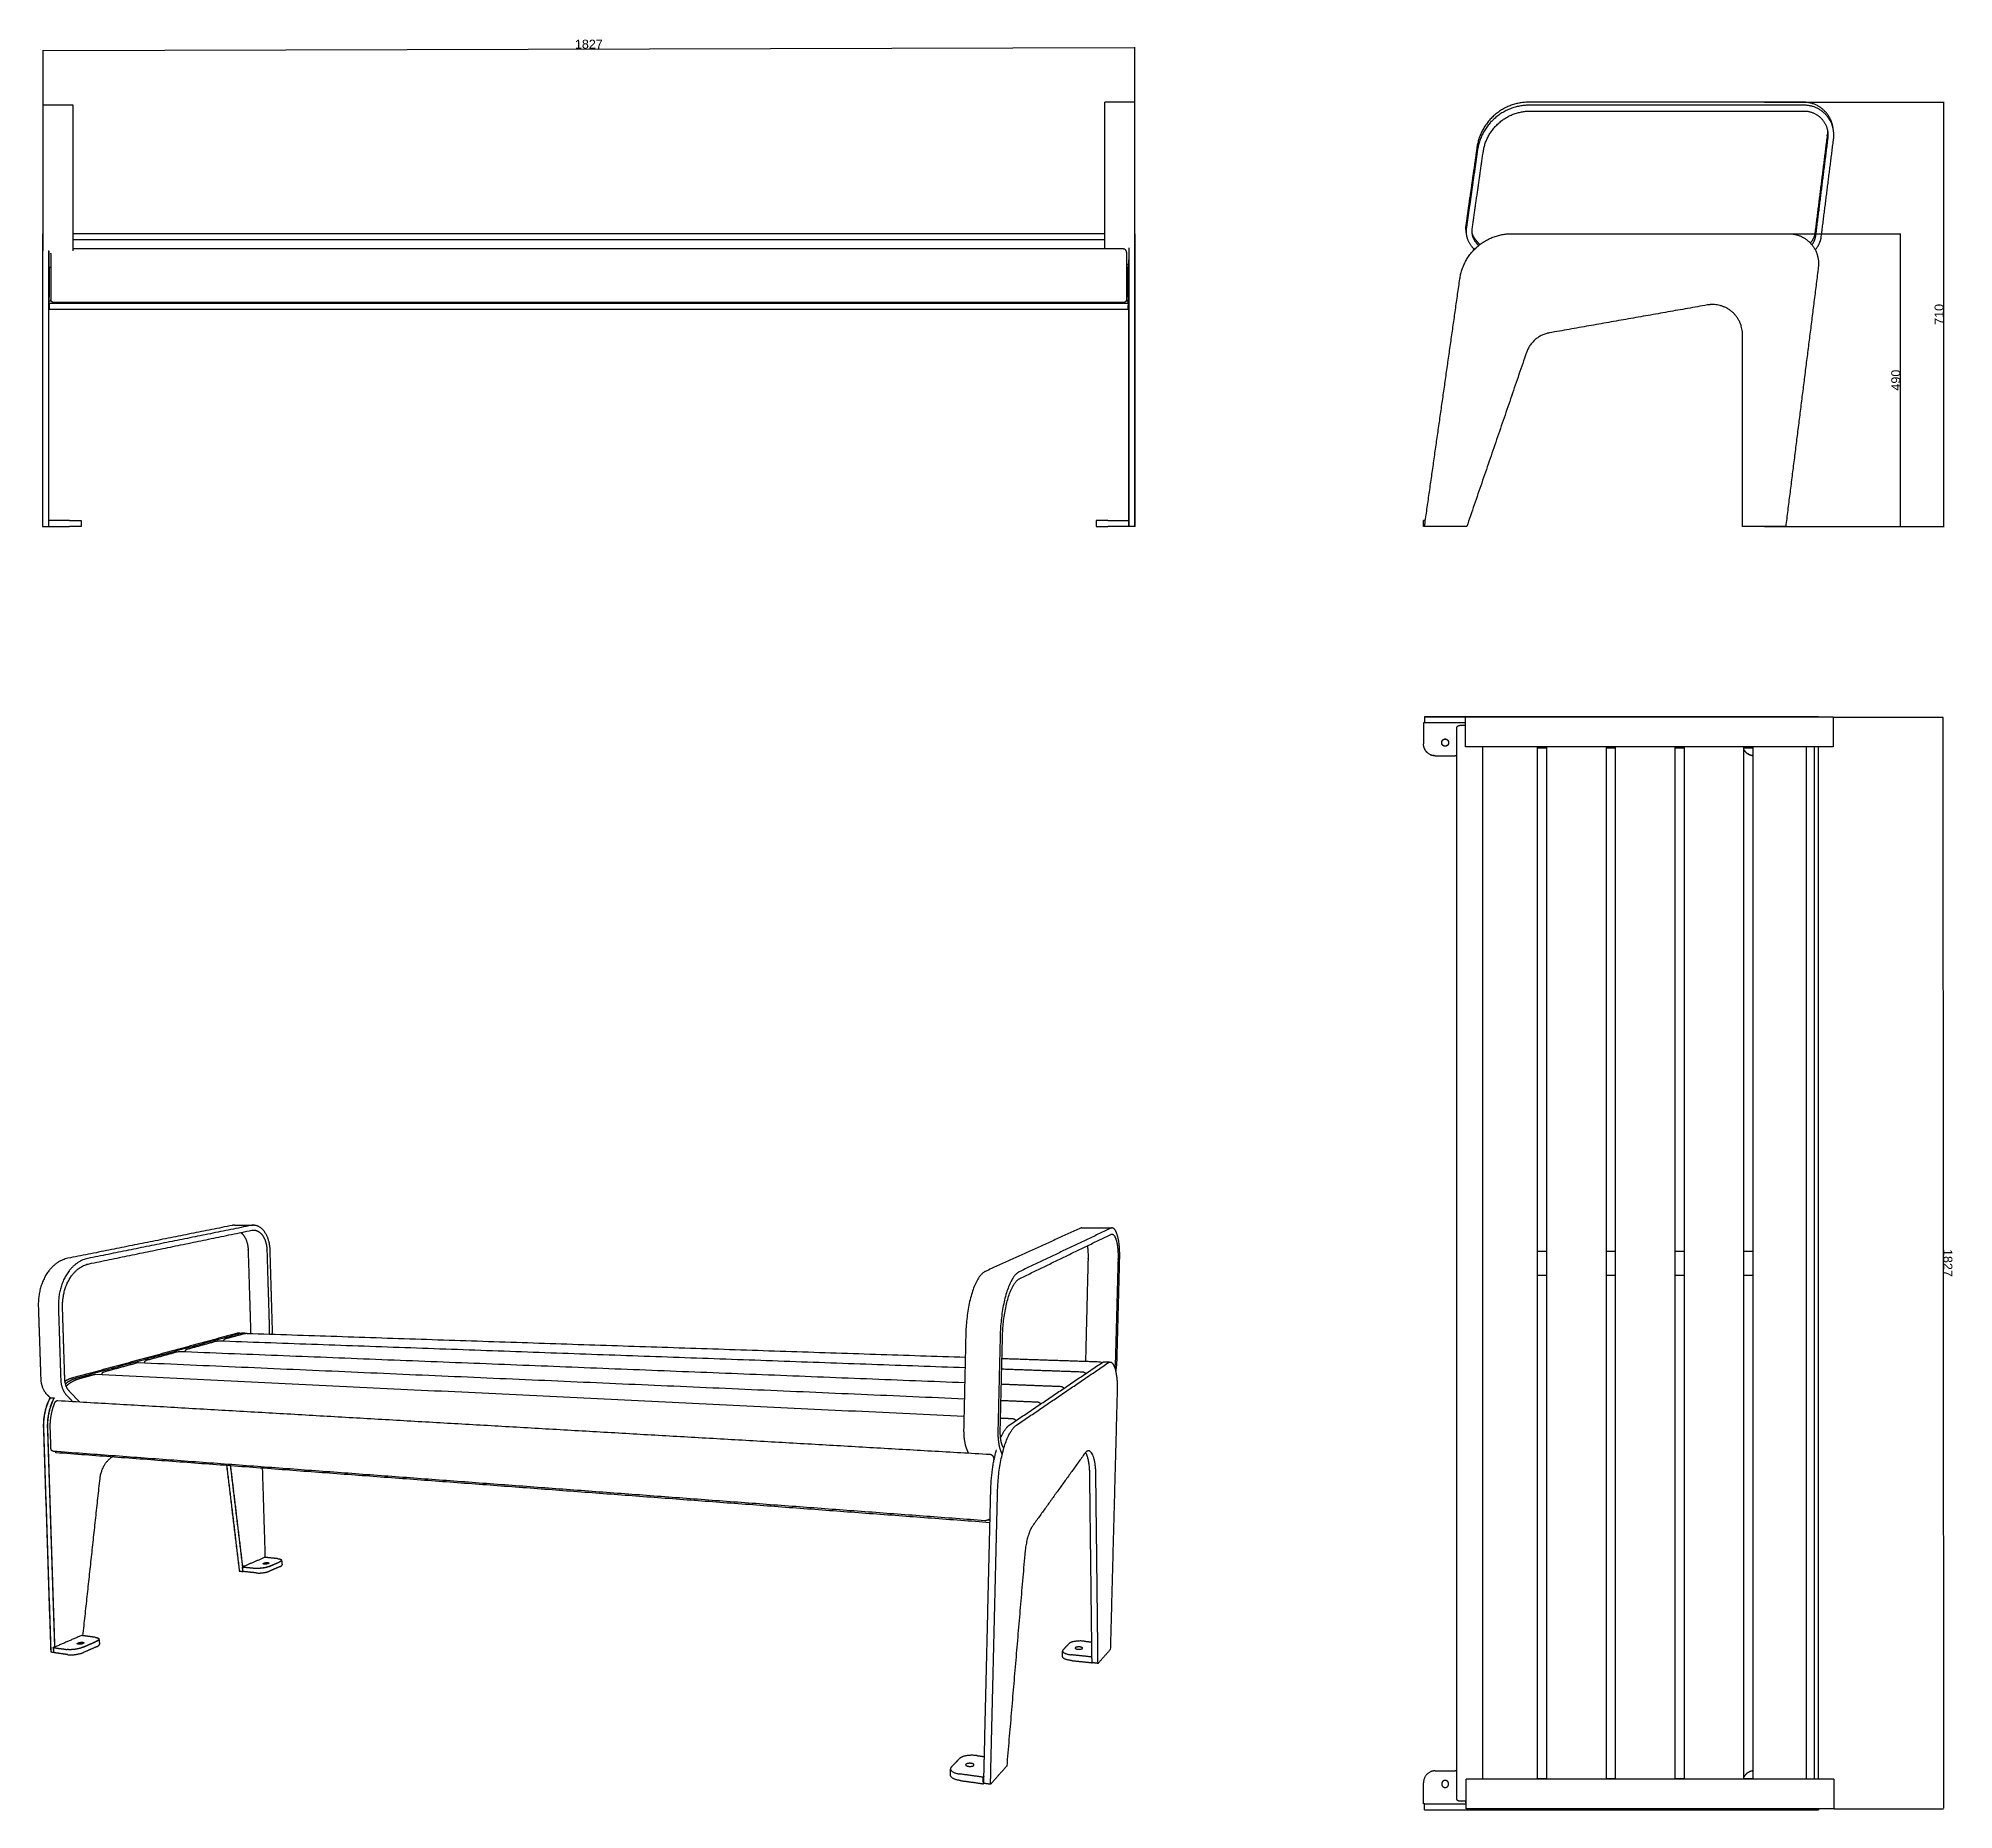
# Model space of a CAD drawing. Header units: millimetres. Extents: x -1488 to 3198, y -4194 to 3775.
# Drawn here: x -7 to 3198, y 812 to 3775 of the extents above; entities that cross this region are included whole.
import ezdxf

# ---------------------------------------------------------------- set-up
doc = ezdxf.new("R2010")
doc.units = ezdxf.units.MM
doc.header["$MEASUREMENT"] = 0
doc.layers.add('Domyślny', color=7, linetype='Continuous', true_color=0x000000)
doc.layers.add('Utwórz2D linie widoczne', color=7, linetype='Continuous', true_color=0x000000)
doc.styles.add('Arial', font='')
doc.styles.get('Arial').set_extended_font_data('Arial')
doc.dimstyles.new('Domyślny', dxfattribs={"dimtxt": 15, "dimasz": 1, "dimexe": 0.5, "dimexo": 0.5, "dimgap": 0.25, "dimtad": 1, "dimtoh": 1, "dimdec": 0, "dimzin": 1, "dimdsep": 46, "dimtxsty": 'Arial', "dimcen": 0.5, "dimazin": 0, "dimtfac": 1, "dimtdec": 4, "dimtix": 1, "dimtmove": 1, "dimatfit": 3, "dimfxl": 0, "dimtolj": 1, "dimtzin": 1, "dimarcsym": 0})

msp = doc.modelspace()

# ---------------------------------------------------------------- blocks, each defined once
blk = doc.blocks.new('*D1')
at = {"layer": 'Defpoints', "color": 0}
for p in [(2880.8, 3668.2), (3181.6, 3668.2), (2880.8, 2958.2)]:
    blk.add_point(p, dxfattribs=at)
at = {"layer": 'Domyślny', "color": 0, "lineweight": -2}
for p, q in [((2881.3, 3668.2), (3182.1, 3668.2)), ((3181.6, 2959.2), (3181.6, 3667.2)), ((2881.3, 2958.2), (3182.1, 2958.2))]:
    blk.add_line(p, q, dxfattribs=at)
at = {"layer": 'Domyślny', "color": 0}
for points in [[(3181.7, 3667.2), (3181.4, 3667.2), (3181.6, 3668.2)], [(3181.4, 2959.2), (3181.7, 2959.2), (3181.6, 2958.2)]]:
    blk.add_solid(points, dxfattribs=at)
at = {"layer": 'Domyślny', "color": 0, "insert": (3173.7, 3313.2), "char_height": 15, "attachment_point": 5, "rotation": 90, "style": 'Arial'}
blk.add_mtext('\\A1;710', dxfattribs=at)
blk = doc.blocks.new('*D2')
at = {"layer": 'Defpoints', "color": 0}
for p in [(2880.8, 3448.2), (3109.2, 3448.2), (2880.8, 2958.2)]:
    blk.add_point(p, dxfattribs=at)
at = {"layer": 'Domyślny', "color": 0, "lineweight": -2}
for p, q in [((2881.3, 3448.2), (3109.7, 3448.2)), ((3109.2, 2959.2), (3109.2, 3447.2)), ((2881.3, 2958.2), (3109.7, 2958.2))]:
    blk.add_line(p, q, dxfattribs=at)
at = {"layer": 'Domyślny', "color": 0}
for points in [[(3109.4, 3447.2), (3109.1, 3447.2), (3109.2, 3448.2)], [(3109.1, 2959.2), (3109.4, 2959.2), (3109.2, 2958.2)]]:
    blk.add_solid(points, dxfattribs=at)
at = {"layer": 'Domyślny', "color": 0, "insert": (3101.3, 3203.2), "char_height": 15, "attachment_point": 5, "rotation": 90, "style": 'Arial'}
blk.add_mtext('\\A1;490', dxfattribs=at)
blk = doc.blocks.new('*D3')
at = {"layer": 'Defpoints', "color": 0}
for p in [(1827.7, 3759.7), (1.2, 3663.2), (1827.9, 3668.2)]:
    blk.add_point(p, dxfattribs=at)
at = {"layer": 'Domyślny', "color": 0, "lineweight": -2}
for p, q in [((1.2, 3663.7), (1, 3755.2)), ((2, 3754.8), (1826.7, 3759.7)), ((1827.9, 3668.7), (1827.7, 3760.2))]:
    blk.add_line(p, q, dxfattribs=at)
at = {"layer": 'Domyślny', "color": 0}
for points in [[(2, 3754.9), (2, 3754.6), (1, 3754.7)], [(1826.7, 3759.6), (1826.7, 3759.9), (1827.7, 3759.7)]]:
    blk.add_solid(points, dxfattribs=at)
at = {"layer": 'Domyślny', "color": 0, "insert": (914.3, 3765.2), "char_height": 15, "attachment_point": 5, "rotation": 0.1566, "style": 'Arial'}
blk.add_mtext('\\A1;1827', dxfattribs=at)
blk = doc.blocks.new('*D4')
at = {"layer": 'Defpoints', "color": 0}
for p in [(2996.7, 2639.5), (2997.6, 812.8), (3180.8, 812.9)]:
    blk.add_point(p, dxfattribs=at)
at = {"layer": 'Domyślny', "color": 0, "lineweight": -2}
for p, q in [((2997.2, 2639.5), (3180.4, 2639.6)), ((3179.9, 2638.6), (3180.8, 813.9)), ((2998.1, 812.8), (3181.3, 812.9))]:
    blk.add_line(p, q, dxfattribs=at)
at = {"layer": 'Domyślny', "color": 0}
for points in [[(3180.1, 2638.6), (3179.8, 2638.6), (3179.9, 2639.6)], [(3180.6, 813.9), (3181, 813.9), (3180.8, 812.9)]]:
    blk.add_solid(points, dxfattribs=at)
at = {"layer": 'Domyślny', "color": 0, "insert": (3188.3, 1726.3), "char_height": 15, "attachment_point": 5, "rotation": 270.0273, "style": 'Arial'}
blk.add_mtext('\\A1;1827', dxfattribs=at)

# ---------------------------------------------------------------- dimensions: what is measured, and where the dimension line sits
at = {"layer": 'Domyślny'}
for p1, p2, distance, picture, middle in [((1.2, 3663.2), (1827.9, 3668.2), 91.5, '*D3', (914.3, 3765.2)), ((2880.8, 2958.2), (2880.8, 3668.2), -300.7, '*D1', (3173.7, 3313.2)), ((2880.8, 2958.2), (2880.8, 3448.2), -228.4, '*D2', (3101.3, 3203.2)), ((2996.7, 2639.5), (2997.6, 812.8), 183.2, '*D4', (3188.3, 1726.3))]:
    dim = msp.add_aligned_dim(p1=p1, p2=p2, distance=distance, dimstyle='Domyślny', dxfattribs=at)
    dim.commit()
    dim.dimension.update_dxf_attribs({"geometry": picture, "text_midpoint": middle})

# ---------------------------------------------------------------- linework, layer by layer
at = {"layer": 'Utwórz2D linie widoczne'}
for points in [[(1.2, 3607), (1.2, 3635.1), (1.2, 3663.2)], [(51.2, 3663.2), (26.2, 3663.2), (1.2, 3663.2)], [(51.2, 3607), (51.2, 3635.1), (51.2, 3663.2)], [(1777.9, 3612), (1777.9, 3640.1), (1777.9, 3668.2)], [(1827.9, 3668.2), (1802.9, 3668.2), (1777.9, 3668.2)], [(1827.9, 3612), (1827.9, 3640.1), (1827.9, 3668.2)], [(2946.7, 3668.2), (2717.1, 3668.2), (2487.5, 3668.2)], [(2947.6, 3663.2), (2718, 3663.2), (2488.4, 3663.2)], [(2490, 3653.4), (2718.9, 3653.4), (2947.7, 3653.4)], [(1.2, 3443.3), (1.2, 3525.1), (1.2, 3607)], [(51.2, 3443.3), (51.2, 3525.1), (51.2, 3607)], [(1777.9, 3448.2), (1777.9, 3530.1), (1777.9, 3612)], [(1827.9, 3448.2), (1827.9, 3530.1), (1827.9, 3612)], [(2400.4, 3592.7), (2391.1, 3527.8), (2381.8, 3463)], [(2976.6, 3443.3), (2986.9, 3525.1), (2997.2, 3607)], [(2401.2, 3587.7), (2392, 3522.8), (2382.7, 3458)], [(2392.5, 3456.4), (2401.6, 3520.5), (2410.8, 3584.7)], [(0, 3448.2), (0.6, 3448.2), (1.2, 3448.2)], [(0, 3448.2), (0, 3420.1), (0, 3392)], [(1.2, 3419.7), (1.2, 3431.5), (1.2, 3443.3)], [(1777.9, 3448.2), (914.6, 3448.2), (51.2, 3448.2)], [(51.2, 3419.3), (51.2, 3431.3), (51.2, 3443.3)], [(51.2, 3438.2), (914.6, 3438.2), (1777.9, 3438.2)], [(1777.9, 3423), (1777.9, 3435.6), (1777.9, 3448.2)], [(1827.9, 3424.7), (1827.9, 3436.5), (1827.9, 3448.2)], [(1828, 3448.2), (1828, 3448.2), (1827.9, 3448.2)], [(1828.3, 3448.2), (1828.2, 3448.2), (1828, 3448.2)], [(1828, 3392), (1828, 3420.1), (1828, 3448.2)], [(1828.3, 3392), (1828.3, 3420.1), (1828.3, 3448.2)], [(2405.2, 3429.9), (2401.8, 3433.8), (2398.5, 3437.7)], [(2403.1, 3428.3), (2401.3, 3430.5), (2399.4, 3432.7)], [(2458.9, 3448.2), (2690.4, 3448.2), (2922, 3448.2)], [(10, 3419.7), (10.4, 3419.7), (10.7, 3419.7)], [(10, 3419.7), (10, 3405.8), (10, 3392)], [(10.7, 3418.7), (10.4, 3418.7), (10, 3418.7)], [(10.7, 3419.7), (10.7, 3418.6), (10.7, 3417.5)], [(10.7, 3417.5), (10.7, 3404.7), (10.7, 3391.8)], [(14, 3415.1), (14, 3403.9), (14, 3392.6)], [(1809, 3423), (930.1, 3423), (51.2, 3423)], [(1814, 3415.1), (1814, 3403.9), (1814, 3392.6)], [(1818, 3392), (1818, 3398.2), (1818, 3404.4)], [(1818.3, 3392), (1818.3, 3408.3), (1818.3, 3424.7)], [(2391.9, 3426.4), (2393.9, 3424), (2395.9, 3421.7)], [(0, 3392), (0, 3175.1), (0, 2958.2)], [(10, 3392), (10, 3175.1), (10, 2958.2)], [(14, 3391.8), (12.4, 3391.8), (10.7, 3391.8)], [(10.7, 3391.8), (10.7, 3391.5), (10.7, 3391.1)], [(11.5, 3391.1), (11.1, 3391.1), (10.7, 3391.1)], [(11.5, 3391.8), (11.5, 3389.3), (11.5, 3386.8)], [(11.5, 3386.8), (11.5, 3364.4), (11.5, 3341.9)], [(14, 3392.6), (14, 3365.3), (14, 3338.1)], [(1818, 3396.8), (1816, 3396.8), (1814, 3396.8)], [(1814, 3392.6), (1814, 3365.3), (1814, 3338.1)], [(1816.5, 3396.8), (1816.5, 3394.8), (1816.5, 3392.8)], [(1818, 3396.1), (1817.3, 3396.1), (1816.5, 3396.1)], [(1816.5, 3386.8), (1816.5, 3389.8), (1816.5, 3392.8)], [(1816.5, 3341.9), (1816.5, 3364.4), (1816.5, 3386.8)], [(1818, 2958.2), (1818, 3175.1), (1818, 3392)], [(1818.3, 2958.2), (1818.3, 3175.1), (1818.3, 3392)], [(1828, 2958.2), (1828, 3175.1), (1828, 3392)], [(1828.3, 2958.2), (1828.3, 3175.1), (1828.3, 3392)], [(2312.6, 2958.2), (2342.2, 3165.5), (2371.8, 3372.7)], [(2971.6, 3392), (2944.3, 3175.1), (2917, 2958.2)], [(11.5, 3337.4), (11.5, 3339.6), (11.5, 3341.9)], [(11.5, 3335.3), (11.5, 3336.3), (11.5, 3337.4)], [(11.5, 3331.3), (11.5, 3333.3), (11.5, 3335.3)], [(14.9, 3335.3), (13.2, 3335.3), (11.5, 3335.3)], [(1816.5, 3335.3), (1814.8, 3335.3), (1813.2, 3335.3)], [(1816.5, 3341.9), (1816.5, 3339.6), (1816.5, 3337.4)], [(1816.5, 3335.3), (1816.5, 3336.3), (1816.5, 3337.4)], [(1816.5, 3331.3), (1816.5, 3333.3), (1816.5, 3335.3)], [(11.5, 3331.3), (11.5, 3329.7), (11.5, 3328.1)], [(1816.5, 3331.3), (914, 3331.3), (11.5, 3331.3)], [(11.5, 3328.1), (11.5, 3324.6), (11.5, 3321.2)], [(1816.5, 3321.2), (914, 3321.2), (11.5, 3321.2)], [(1809, 3333.1), (914, 3333.1), (19, 3333.1)], [(1816.5, 3331.3), (1816.5, 3329.7), (1816.5, 3328.1)], [(2786, 3328.9), (2653.9, 3305.6), (2521.8, 3282.3)], [(2844.7, 2958.2), (2844.7, 3118.9), (2844.7, 3279.6)], [(2483.2, 3249.3), (2433.3, 3103.8), (2383.3, 2958.2)], [(0, 2958.2), (5, 2958.2), (10, 2958.2)], [(45, 2968.2), (27.5, 2968.2), (10, 2968.2)], [(10, 2958.2), (27.5, 2958.2), (45, 2958.2)], [(45, 2968.2), (55, 2968.2), (65, 2968.2)], [(65, 2958.2), (55, 2958.2), (45, 2958.2)], [(65, 2968.2), (65, 2963.2), (65, 2958.2)], [(1783, 2968.2), (1773, 2968.2), (1763, 2968.2)], [(1763, 2968.2), (1763, 2963.2), (1763, 2958.2)], [(1763, 2958.2), (1773, 2958.2), (1783, 2958.2)], [(1783, 2968.2), (1800.5, 2968.2), (1818, 2968.2)], [(1818, 2958.2), (1800.5, 2958.2), (1783, 2958.2)], [(1828, 2958.2), (1823, 2958.2), (1818, 2958.2)], [(1828.3, 2958.2), (1828.2, 2958.2), (1828, 2958.2)], [(2311, 2958.2), (2311, 2963.2), (2311, 2968.2)], [(2314.1, 2968.2), (2312.5, 2968.2), (2311, 2968.2)], [(2312.6, 2958.2), (2311.8, 2958.2), (2311, 2958.2)], [(2383.3, 2958.2), (2348, 2958.2), (2312.6, 2958.2)], [(2917, 2958.2), (2880.8, 2958.2), (2844.7, 2958.2)], [(2314.1, 2629.9), (2312.5, 2629.9), (2311, 2629.9)], [(2311, 2629.9), (2311, 2629.7), (2311, 2629.6)], [(2314.1, 2629.6), (2312.5, 2629.6), (2311, 2629.6)], [(2311, 2629.6), (2311, 2612.1), (2311, 2594.6)], [(2312.6, 2639.9), (2312.6, 2639.7), (2312.6, 2639.6)], [(2371.8, 2639.9), (2342.2, 2639.9), (2312.6, 2639.9)], [(2312.6, 2639.6), (2312.6, 2634.7), (2312.6, 2629.9)], [(2371.8, 2639.6), (2342.2, 2639.6), (2312.6, 2639.6)], [(2371.8, 2629.9), (2342.9, 2629.9), (2314.1, 2629.9)], [(2371.8, 2629.6), (2342.9, 2629.6), (2314.1, 2629.6)], [(2458.9, 2639.9), (2415.4, 2639.9), (2371.8, 2639.9)], [(2458.9, 2639.6), (2415.4, 2639.6), (2371.8, 2639.6)], [(2381.4, 2629.9), (2376.6, 2629.9), (2371.8, 2629.9)], [(2381.4, 2629.6), (2376.6, 2629.6), (2371.8, 2629.6)], [(2381.4, 2589.5), (2381.4, 2614.5), (2381.4, 2639.5)], [(2400.4, 2639.5), (2391.1, 2639.5), (2381.8, 2639.5)], [(2487.5, 2639.5), (2443.9, 2639.5), (2400.4, 2639.5)], [(2922, 2639.9), (2690.4, 2639.9), (2458.9, 2639.9)], [(2922, 2639.6), (2690.4, 2639.6), (2458.9, 2639.6)], [(2946.7, 2639.5), (2717.1, 2639.5), (2487.5, 2639.5)], [(2972, 2639.9), (2972, 2639.7), (2972, 2639.6)], [(2972, 2639.6), (2972, 2639.6), (2972, 2639.5)], [(2996.7, 2639.5), (2996.7, 2614.5), (2996.7, 2589.5)], [(2366.6, 830.6), (2366.6, 1725.6), (2366.6, 2620.6)], [(2377, 2625.6), (2374.3, 2625.6), (2371.6, 2625.6)], [(2381.4, 2625.6), (2379.2, 2625.6), (2377, 2625.6)], [(2330.3, 2574.9), (2347.2, 2574.9), (2364.1, 2574.9)], [(2330.3, 2574.6), (2347.2, 2574.6), (2364.1, 2574.6)], [(2400.4, 2589.5), (2391.1, 2589.5), (2381.8, 2589.5)], [(2487.5, 2589.5), (2443.9, 2589.5), (2400.4, 2589.5)], [(2409.4, 2589.5), (2409.4, 1726.2), (2409.4, 862.8)], [(2946.7, 2589.5), (2717.1, 2589.5), (2487.5, 2589.5)], [(2501.9, 862.8), (2501.9, 1726.2), (2501.9, 2589.5)], [(2501.9, 2588.1), (2509.4, 2588.1), (2516.9, 2588.1)], [(2516.9, 2589.5), (2516.9, 1726.2), (2516.9, 862.8)], [(2616.9, 862.8), (2616.9, 1726.2), (2616.9, 2589.5)], [(2616.9, 2588.1), (2624.4, 2588.1), (2631.9, 2588.1)], [(2631.9, 2589.5), (2631.9, 1726.2), (2631.9, 862.8)], [(2731.9, 862.8), (2731.9, 1726.2), (2731.9, 2589.5)], [(2731.9, 2588.1), (2739.4, 2588.1), (2747, 2588.1)], [(2747, 2589.5), (2747, 1726.2), (2747, 862.8)], [(2847, 862.8), (2847, 1726.2), (2847, 2589.5)], [(2847, 2588.1), (2854.5, 2588.1), (2862, 2588.1)], [(2862, 2589.5), (2862, 1726.2), (2862, 862.8)], [(2952, 862.8), (2952, 1726.2), (2952, 2589.5)], [(2964.8, 2589.5), (2964.8, 1726.2), (2964.8, 862.8)], [(2971.4, 2589.5), (2971.4, 1726.2), (2971.4, 862.8)], [(317.6, 1789), (180, 1761.5), (42.4, 1734)], [(349.4, 1789), (212.6, 1761.4), (75.8, 1733.7)], [(78.1, 1724.9), (214.2, 1752.9), (350.4, 1780.9)], [(321.2, 1789.4), (337.1, 1789.4), (352.9, 1789.4)], [(1737, 1784.4), (1657.4, 1748.3), (1577.9, 1712.2)], [(1787.8, 1784.4), (1711.2, 1748), (1634.6, 1711.6)], [(1635.5, 1700.2), (1711.7, 1737.2), (1788, 1774.1)], [(1739, 1784.9), (1764.4, 1784.9), (1789.7, 1784.9)], [(384.9, 1615), (382.9, 1681.9), (380.9, 1748.8)], [(1798.2, 1565.3), (1800.4, 1649.5), (1802.6, 1733.8)], [(2516.9, 1745.6), (2509.4, 1745.6), (2501.9, 1745.6)], [(2631.9, 1745.6), (2624.4, 1745.6), (2616.9, 1745.6)], [(2747, 1745.6), (2739.4, 1745.6), (2731.9, 1745.6)], [(2862, 1745.6), (2854.5, 1745.6), (2847, 1745.6)], [(2501.9, 1705.6), (2509.4, 1705.6), (2516.9, 1705.6)], [(2616.9, 1705.6), (2624.4, 1705.6), (2631.9, 1705.6)], [(2731.9, 1705.6), (2739.4, 1705.6), (2747, 1705.6)], [(2847, 1705.6), (2854.5, 1705.6), (2862, 1705.6)], [(-6.9, 1653.2), (-4.9, 1593.1), (-2.9, 1533)], [(26.7, 1652.3), (28.6, 1591.8), (30.6, 1531.3)], [(37.4, 1531.7), (35.5, 1591.4), (33.6, 1651)], [(324.8, 1608.3), (187.6, 1571), (50.3, 1533.8)], [(325, 1608.3), (187.7, 1571), (50.5, 1533.8)], [(331.1, 1608.1), (194, 1570.8), (56.9, 1533.5)], [(331.3, 1608.1), (194.2, 1570.8), (57.1, 1533.5)], [(306.5, 1599.7), (321.4, 1603.7), (336.2, 1607.8)], [(330.3, 1608.9), (330.3, 1608.9), (330.3, 1608.9)], [(330.4, 1608.9), (333.4, 1608.8), (336.4, 1608.7)], [(342.4, 1608.5), (943.3, 1588.5), (1544.2, 1568.6)], [(1545, 1606.1), (1543.3, 1527.7), (1541.5, 1449.4)], [(1602.6, 1604.5), (1600.7, 1525.5), (1598.8, 1446.5)], [(1602.7, 1447.2), (1604.6, 1525.1), (1606.5, 1603)], [(174.3, 1563.6), (201, 1570.9), (227.7, 1578.2)], [(229, 1578.3), (886.1, 1552.2), (1543.2, 1526.2)], [(242.1, 1582.1), (267.4, 1589), (292.8, 1596)], [(294.1, 1596.1), (918.9, 1573.7), (1543.8, 1551.3)], [(62.3, 1533.1), (74.7, 1536.4), (87, 1539.8)], [(88.5, 1540), (815.2, 1504.9), (1542, 1469.8)], [(103, 1544.2), (131.1, 1551.8), (159.2, 1559.5)], [(160.6, 1559.7), (851.6, 1529.4), (1542.6, 1499.1)], [(1605.2, 1549), (1672.9, 1546.6), (1740.6, 1544.2)], [(1605.6, 1566.5), (1686.5, 1563.8), (1767.4, 1561.1)], [(1618.7, 1455.6), (1696.1, 1507.7), (1773.6, 1559.9)], [(1630, 1455), (1706.9, 1507.3), (1783.7, 1559.5)], [(1776.5, 1560.8), (1781.5, 1560.7), (1786.5, 1560.5)], [(7.3, 1506.4), (10.1, 1503.6), (12.8, 1500.8)], [(61.8, 1493.9), (53.4, 1502.8), (45, 1511.7)], [(1604.5, 1523.7), (1654.3, 1521.7), (1704.1, 1519.8)], [(1798.4, 1513.2), (1792.6, 1296.4), (1786.9, 1079.5)], [(12.8, 1500.8), (16, 1500.6), (19.3, 1500.4)], [(19.3, 1500.4), (19.4, 1500.3), (19.4, 1500.2)], [(25.8, 1496), (805.5, 1451.1), (1585.3, 1406.2)], [(40.7, 1504.6), (45.5, 1499.6), (50.3, 1494.6)], [(1603.9, 1496.4), (1634.5, 1495.1), (1665.1, 1493.7)], [(1.5, 1450.5), (7.7, 1263.1), (13.8, 1075.6)], [(1.7, 1450.5), (7.9, 1263), (14, 1075.6)], [(8.2, 1450.1), (14.2, 1266.8), (20.1, 1083.6)], [(8.4, 1450), (14.3, 1266.8), (20.3, 1083.6)], [(14.3, 1415.4), (13.7, 1432.7), (13.1, 1449.9)], [(1603.2, 1466.9), (1613.3, 1466.4), (1623.4, 1465.9)], [(1577, 1295), (797.9, 1353), (18.7, 1411)], [(22.4, 1408.7), (22.4, 1409.7), (22.3, 1410.7)], [(1546.3, 1415.2), (1547.7, 1411.7), (1549.2, 1408.3)], [(1603.3, 1412), (1604.6, 1408.6), (1605.9, 1405.3)], [(1607.4, 1417.8), (1606.7, 1419.6), (1606, 1421.4)], [(1585.5, 1291.7), (803.9, 1350.2), (22.4, 1408.7)], [(308.1, 1387.3), (318.7, 1299), (329.4, 1210.7)], [(308.2, 1387.3), (318.9, 1299), (329.5, 1210.7)], [(314.3, 1386.8), (324.5, 1302.3), (334.7, 1217.7)], [(314.5, 1386.8), (324.7, 1302.3), (334.8, 1217.7)], [(373, 1233.7), (370.7, 1308.2), (368.4, 1382.8)], [(1590.6, 1402.5), (1591.6, 1400), (1592.6, 1397.6)], [(1744.2, 1407.7), (1700.6, 1347.1), (1657, 1286.6)], [(67.8, 1102.7), (82.1, 1234.2), (96.4, 1365.6)], [(1756.3, 1057.4), (1754.4, 1215.1), (1752.5, 1372.7)], [(1766.3, 1056.3), (1764.5, 1214.2), (1762.7, 1372.1)], [(1575.1, 855.6), (1580.9, 1100.1), (1586.8, 1344.5)], [(1586.4, 854), (1592.3, 1098.9), (1598.2, 1343.7)], [(1585.6, 1297.5), (1582.6, 1296.4), (1579.6, 1295.3)], [(1582.9, 1296.6), (1584.3, 1296.5), (1585.6, 1296.4)], [(372.4, 1233.7), (353.6, 1225.7), (334.8, 1217.7)], [(393.9, 1231.5), (383.1, 1232.6), (372.4, 1233.7)], [(379.1, 1218.4), (387.8, 1222.2), (396.5, 1226)], [(379.3, 1218.4), (388, 1222.2), (396.7, 1226)], [(397.6, 1218.3), (388.9, 1214.5), (380.2, 1210.7)], [(400.1, 1229), (400.5, 1225.2), (401, 1221.4)], [(1643.7, 1238.5), (1628.6, 1061.6), (1613.6, 884.6)], [(329.4, 1210.7), (329.5, 1210.7), (329.5, 1210.7)], [(329.5, 1210.7), (332.6, 1210.4), (335.7, 1210)], [(335.6, 1210.1), (335.1, 1213.9), (334.7, 1217.7)], [(334.7, 1217.7), (334.7, 1217.7), (334.8, 1217.7)], [(335.7, 1210), (335.3, 1213.9), (334.8, 1217.7)], [(334.8, 1217.7), (345.7, 1216.6), (356.7, 1215.4)], [(357.6, 1207.7), (346.7, 1208.9), (335.7, 1210)], [(65.7, 1103), (42, 1092.9), (18.3, 1082.7)], [(88.5, 1099.9), (77.1, 1101.4), (65.7, 1103)], [(67.3, 1083.2), (78.3, 1088), (89.3, 1092.8)], [(67.5, 1083.2), (78.5, 1088), (89.5, 1092.7)], [(94.4, 1097.1), (95, 1092.8), (95.6, 1088.6)], [(1742.9, 1093.5), (1749.4, 1092.8), (1755.9, 1092.1)], [(13.8, 1075.6), (13.9, 1075.6), (14, 1075.6)], [(14, 1075.6), (16.6, 1075.2), (19.3, 1074.8)], [(20.1, 1083.6), (19.1, 1083.2), (18.1, 1082.8)], [(19.4, 1074.2), (18.7, 1078.5), (18.1, 1082.8)], [(18.1, 1082.8), (18.2, 1082.8), (18.3, 1082.7)], [(19.5, 1074.2), (18.9, 1078.5), (18.3, 1082.7)], [(18.3, 1082.7), (29.9, 1081.1), (41.4, 1079.5)], [(19.5, 1074.2), (19.4, 1074.2), (19.4, 1074.2)], [(42.7, 1070.9), (31.1, 1072.6), (19.5, 1074.2)], [(90.7, 1084.2), (79.7, 1079.4), (68.7, 1074.6)], [(1707.1, 1067.5), (1707, 1072.2), (1707, 1077)], [(1707.8, 1078.9), (1712.9, 1084.2), (1717.9, 1089.5)], [(1756.2, 1067), (1738.9, 1068.8), (1721.6, 1070.7)], [(1721.7, 1061.1), (1739, 1059.3), (1756.3, 1057.4)], [(1786.9, 1079.5), (1776.6, 1067.9), (1766.3, 1056.3)], [(1766.3, 1056.3), (1761.3, 1056.9), (1756.3, 1057.4)], [(1563.8, 902), (1570, 901.2), (1576.2, 900.4)], [(1519.7, 868.8), (1519.6, 874.2), (1519.4, 879.6)], [(1520.8, 882.7), (1527.6, 889.8), (1534.4, 897)], [(1574.2, 865.9), (1554.6, 868.6), (1535, 871.3)], [(1575.4, 867.2), (1574.8, 866.5), (1574.2, 865.9)], [(1574.5, 854.9), (1574.3, 860.4), (1574.2, 865.9)], [(1613.6, 884.6), (1600, 869.3), (1586.4, 854)], [(2330.3, 876.6), (2347.2, 876.6), (2364.1, 876.6)], [(1535.4, 860.4), (1554.9, 857.7), (1574.5, 854.9)], [(1575.1, 855.6), (1574.8, 855.3), (1574.5, 854.9)], [(1586.4, 854), (1580.8, 854.8), (1575.1, 855.6)], [(2311, 821.6), (2311, 839.1), (2311, 856.6)], [(2382.3, 812.8), (2382.3, 837.8), (2382.3, 862.8)], [(2401.2, 862.8), (2392, 862.8), (2382.7, 862.8)], [(2488.4, 862.8), (2444.8, 862.8), (2401.2, 862.8)], [(2947.6, 862.8), (2718, 862.8), (2488.4, 862.8)], [(2516.9, 863.1), (2509.4, 863.1), (2501.9, 863.1)], [(2631.9, 863.1), (2624.4, 863.1), (2616.9, 863.1)], [(2747, 863.1), (2739.4, 863.1), (2731.9, 863.1)], [(2862, 863.1), (2854.5, 863.1), (2847, 863.1)], [(2997.6, 862.8), (2997.6, 837.8), (2997.6, 812.8)], [(2313.4, 821.6), (2312.2, 821.6), (2311, 821.6)], [(2312.6, 811.6), (2312.6, 816.6), (2312.6, 821.6)], [(2312.6, 811.6), (2342.2, 811.6), (2371.8, 811.6)], [(2313.4, 821.6), (2342.6, 821.6), (2371.8, 821.6)], [(2377, 825.6), (2374.3, 825.6), (2371.6, 825.6)], [(2371.8, 821.6), (2377.1, 821.6), (2382.3, 821.6)], [(2371.8, 811.6), (2415.4, 811.6), (2458.9, 811.6)], [(2381.8, 825.6), (2379.4, 825.6), (2377, 825.6)], [(2382, 825.6), (2381.9, 825.6), (2381.8, 825.6)], [(2382.3, 825.6), (2382.2, 825.6), (2382, 825.6)], [(2382, 823.1), (2382, 824.3), (2382, 825.6)], [(2382.3, 823.1), (2382.2, 823.1), (2382, 823.1)], [(2401.2, 812.8), (2392, 812.8), (2382.7, 812.8)], [(2488.4, 812.8), (2444.8, 812.8), (2401.2, 812.8)], [(2458.9, 811.6), (2690.4, 811.6), (2922, 811.6)], [(2947.6, 812.8), (2718, 812.8), (2488.4, 812.8)], [(2922, 811.6), (2947, 811.6), (2972, 811.6)], [(2972, 812.8), (2972, 812.2), (2972, 811.6)]]:
    msp.add_open_spline(points, degree=2, dxfattribs=at)
for points, weights, degree in [([(2487.5, 3668.2), (2411.2, 3668.2), (2400.4, 3592.7)], [1, 0.755451714528, 1], 2), ([(2488.4, 3663.2), (2412, 3663.2), (2401.2, 3587.7)], [1, 0.755451714528, 1], 2), ([(2410.8, 3584.7), (2420.6, 3653.4), (2490, 3653.4)], [1, 0.755451714527, 1], 2), ([(2986.6, 3622.7), (2987.2, 3617.7), (2986.5, 3612.7)], [1, 0.992117915378, 1], 2), ([(2381.8, 3463), (2380.8, 3455.4), (2382.6, 3448)], [1, 0.982188686269, 1], 2), ([(2371.8, 3372.7), (2382.6, 3448.2), (2458.9, 3448.2)], [1, 0.755451714528, 1], 2), ([(2382.7, 3458), (2380.2, 3440.1), (2391.9, 3426.4)], [1, 0.911390960415, 1], 2), ([(2399.4, 3432.7), (2390.6, 3443), (2392.5, 3456.4)], [1, 0.911390960415, 1], 2), ([(2398.5, 3437.7), (2394, 3442.9), (2392.3, 3449.6)], [1, 0.974897029057, 1], 2), ([(2965.9, 3449.3), (2964.7, 3439.8), (2958.2, 3432.7)], [1, 0.95240797564, 1], 2), ([(2966.8, 3444.3), (2965.7, 3436.2), (2960.8, 3429.8)], [1, 0.96503582806, 1], 2), ([(2966.4, 3421.2), (2975, 3430.6), (2976.6, 3443.3)], [1, 0.952602019296, 1], 2), ([(14, 3415.1), (14, 3415.3), (14, 3415.6)], [1, 0.999812231976, 1], 2), ([(1816.5, 3321.2), (1816.5, 3321.2), (1816.5, 3328.1)], [0.950231035084, 0.73456552045, 1], 2), ([(2521.8, 3282.3), (2492.7, 3277.2), (2483.2, 3249.3)], [1, 0.861338849661, 1], 2), ([(2381.8, 2639.5), (2381.4, 2639.5), (2381.4, 2639.5)], [1, 0.984770321321, 0.974775844688], 2), ([(2347.2, 2590.9), (2341.5, 2590.9), (2341.4, 2596.7)], [1, 0.711683208549, 0.990990157718], 2), ([(2353, 2596.7), (2352.8, 2590.9), (2347.2, 2590.9)], [0.990990157718, 0.711683208549, 1], 2), ([(2330.3, 2574.9), (2311.3, 2574.9), (2311, 2594.6)], [1, 0.709806423373, 0.994650481668], 2), ([(2330.3, 2574.6), (2311, 2574.6), (2311, 2594.6)], [1, 0.707106781187, 1], 2), ([(2366.6, 2575), (2365.3, 2574.9), (2364.1, 2574.9)], [1, 0.997676954251, 1], 2), ([(2366.6, 2574.8), (2365.3, 2574.6), (2364.1, 2574.6)], [1, 0.997676954251, 1], 2), ([(2381.8, 2589.5), (2381.4, 2589.5), (2381.4, 2589.5)], [1, 0.984770321321, 0.974775844688], 2), ([(2862, 2575), (2851.8, 2576.1), (2847, 2585.5)], [0.960698802421, 0.808558102251, 0.872448982466], 2), ([(2862, 2574.7), (2851.8, 2575.8), (2847, 2585.2)], [0.960698802421, 0.808558102251, 0.872448982466], 2), ([(321.2, 1789.4), (319.4, 1789.4), (317.6, 1789)], [1, 0.995147080217, 1], 2), ([(1739, 1784.9), (1738, 1784.9), (1737, 1784.4)], [3098.98457663, 3126.653115, 3168.62501091], 2), ([(42.4, 1734), (-9.2, 1723.7), (-6.9, 1653.2)], [3616.09197105, 2682.85688313, 3560.19226706], 2), ([(75.8, 1733.7), (24.5, 1723.3), (26.7, 1652.3)], [3592.47768041, 2665.01742678, 3536.57797642], 2), ([(1748.4, 1755), (1749.9, 1745), (1749.6, 1733.4)], [3075.51297813, 3026.6411525, 3215.57060661], 2), ([(33.6, 1651), (31.6, 1715.4), (78.1, 1724.9)], [3545.41910809, 2672.30524477, 3596.23702081], 2), ([(1577.9, 1712.2), (1547, 1698.2), (1545, 1606.1)], [2778.91634411, 2050.4111204, 2723.01664012], 2), ([(1634.6, 1711.6), (1604.8, 1697.4), (1602.6, 1604.5)], [2755.30205347, 2032.57166404, 2699.40234948], 2), ([(1606.5, 1603), (1608.5, 1687.1), (1635.5, 1700.2)], [2708.24348115, 2039.85948204, 2759.06139386], 2), ([(330.3, 1608.9), (327.5, 1609), (324.8, 1608.3)], [3915.1073254, 3955.4743711, 4037.40674331], 2), ([(330.4, 1608.9), (327.7, 1609), (325, 1608.3)], [3914.98787703, 3955.35355827, 4037.28328034], 2), ([(336.6, 1608.7), (333.8, 1608.8), (331.1, 1608.1)], [3910.34523775, 3950.65697401, 4032.68388518], 2), ([(339.5, 1608.4), (335.4, 1609.2), (331.3, 1608.1)], [3880.67105879, 3910.20766485, 4032.56042221], 2), ([(336.2, 1607.8), (338.3, 1608.4), (340.3, 1608.6), (342.4, 1608.5)], [4028.87054657, 4031.54296413, 4034.27653047, 4037.05206343], 3), ([(348.2, 1615.4), (348.4, 1611.9), (347.8, 1608.3)], [1, 0.995141406731, 1], 2), ([(379.6, 1614.4), (379.8, 1610.8), (379.2, 1607.3)], [1, 0.995263948118, 1], 2), ([(384.5, 1607.1), (385, 1611.1), (384.9, 1615)], [1, 0.996776112768, 1], 2), ([(227.7, 1578.2), (228.3, 1578.4), (229, 1578.3)], [1, 0.988327487834, 1], 2), ([(292.8, 1596), (293.4, 1596.1), (294.1, 1596.1)], [1, 0.988614362229, 1], 2), ([(87, 1539.8), (87.7, 1540), (88.5, 1540)], [1, 0.987671247101, 1], 2), ([(159.2, 1559.5), (159.8, 1559.7), (160.6, 1559.7)], [1, 0.988014332214, 1], 2), ([(1745.5, 1566), (1745.5, 1563.9), (1745.3, 1561.9)], [1, 0.999805047087, 1], 2), ([(1773.6, 1559.9), (1775, 1560.9), (1776.5, 1560.8)], [3178.6524027, 3115.04155338, 3084.16680515], 2), ([(1795.3, 1564.4), (1795.2, 1557.6), (1794.2, 1551.3)], [3213.47801425, 3104.9621786, 3146.59151815], 2), ([(1796.1, 1544.4), (1797.9, 1554.3), (1798.2, 1565.3)], [3160.07452468, 3082.43744366, 3222.10163695], 2), ([(-2.9, 1533), (-2.4, 1516.5), (7.3, 1506.4)], [3575.4082815, 3260.5066657, 3590.73207957], 2), ([(30.6, 1531.3), (31.1, 1514.7), (40.7, 1504.6)], [3551.79399086, 3238.98481467, 3567.11778893], 2), ([(45, 1511.7), (37.8, 1519.3), (37.4, 1531.7)], [3571.95553759, 3246.40741829, 3560.46268903], 2), ([(50.3, 1533.8), (43.8, 1532), (37.6, 1528.3)], [3644.51763761, 3489.18716765, 3383.65594581], 2), ([(50.5, 1533.8), (43.9, 1532), (37.7, 1528.2)], [3644.39417464, 3487.10907788, 3380.88601866], 2), ([(57.1, 1533.5), (47.2, 1530.8), (38.5, 1523.9)], [3639.67131651, 3410.77201067, 3290.14801297], 2), ([(56.9, 1533.5), (47.1, 1530.8), (38.5, 1524)], [3639.79477948, 3412.68050303, 3292.15606681], 2), ([(12.7, 1500.8), (0.6, 1478), (1.5, 1450.5)], [3160.73118668, 3177.46456473, 3588.61793362], 2), ([(12.9, 1500.8), (0.8, 1477.9), (1.7, 1450.5)], [3160.64998171, 3177.68660255, 3588.49447065], 2), ([(19.3, 1500.4), (7.3, 1477.5), (8.2, 1450.1)], [3156.6443127, 3174.01731307, 3583.89507549], 2), ([(19.4, 1500.2), (7.5, 1477.4), (8.4, 1450)], [3156.62167496, 3174.89333001, 3583.77161252], 2), ([(1541.5, 1449.4), (1541.1, 1427.9), (1546.3, 1415.2)], [2738.23265455, 2497.51236702, 2753.55645263], 2), ([(1598.2, 1343.7), (1600.4, 1434.9), (1630, 1455)], [2725.14073488, 2052.01577143, 2781.04043887], 2), ([(1598.8, 1446.5), (1598.2, 1424.8), (1603.3, 1412)], [2714.61836391, 2475.99051599, 2729.94216199], 2), ([(1606, 1421.4), (1602.3, 1431), (1602.7, 1447.2)], [2734.77991064, 2483.41311961, 2723.28706208], 2), ([(1603.3, 1433.5), (1610.5, 1450), (1618.7, 1455.6)], [2450.29275968, 2535.60440493, 2785.763297], 2), ([(1586.8, 1344.5), (1587.6, 1382.1), (1596.3, 1413.4)], [2729.86359301, 2404.15936184, 2406.15447653], 2), ([(96.4, 1365.6), (99.2, 1391.1), (116.6, 1401.6)], [3707.69695412, 3200.73066432, 3720.38433596], 2), ([(1752.5, 1372.7), (1752.2, 1399.3), (1745.4, 1409.1)], [3153.3001058, 2582.02375693, 2690.65192819], 2), ([(1657, 1286.6), (1646.6, 1272.2), (1643.7, 1238.5)], [2873.95505432, 2455.2741518, 2849.06607648], 2), ([(379.3, 1218.4), (369.2, 1214.1), (356.7, 1215.4)], [4071.87376057, 2867.68118024, 4064.95933392], 2), ([(379.1, 1218.4), (369.3, 1214.2), (356.8, 1215.4)], [4071.99722354, 2886.5844347, 4028.25327209], 2), ([(371.1, 1222.4), (367.7, 1222.8), (370.5, 1224)], [4019.23925997, 2932.88216518, 4099.41288837], 2), ([(370.4, 1224.1), (373.3, 1225.3), (377.1, 1224.9)], [4099.53635134, 2903.76968603, 4098.63078321], 2), ([(370.5, 1224), (373.4, 1225.3), (377.1, 1224.9)], [4099.41288837, 2938.18307236, 4031.54836038], 2), ([(378, 1223.3), (375, 1222), (371.3, 1222.4)], [4093.74545862, 2891.24466384, 4091.67113062], 2), ([(377.8, 1223.3), (375, 1222), (371.3, 1222.4)], [4093.86892159, 2928.90977162, 4019.11511671], 2), ([(377.1, 1224.9), (380.8, 1224.6), (377.8, 1223.3)], [4101.60750791, 2898.27456166, 4093.86892159], 2), ([(377.2, 1224.9), (381, 1224.5), (378, 1223.3)], [4101.48721637, 2898.18568464, 4093.74545862], 2), ([(393.9, 1231.5), (406.4, 1230.3), (396.5, 1226)], [4126.4333328, 2911.14986172, 4100.62747363], 2), ([(394.2, 1231.5), (406.4, 1230.2), (396.7, 1226)], [4111.01599631, 2918.59429959, 4100.50401066], 2), ([(397.6, 1218.3), (401.1, 1219.9), (401, 1221.4)], [4102.88937607, 3571.74028533, 3519.8254592], 2), ([(357.6, 1207.7), (370.1, 1206.3), (380.2, 1210.7)], [4067.34469933, 2869.3678883, 4074.25912598], 2), ([(59.8, 1090.5), (63.6, 1092.2), (67.5, 1091.6)], [3646.71102287, 2583.46749579, 3646.01777392], 2), ([(67.5, 1091.6), (71.5, 1091.1), (67.7, 1089.5)], [3648.78092582, 2578.07932222, 3641.04359312], 2), ([(88.5, 1099.9), (101.7, 1098.1), (89.3, 1092.8)], [3673.60800433, 2590.95400126, 3647.80214516], 2), ([(88.8, 1099.9), (101.8, 1098.1), (89.5, 1092.7)], [3659.89785041, 2597.53974899, 3647.67868219], 2), ([(1742.9, 1093.5), (1723.6, 1095.4), (1717.9, 1089.5)], [3305.46185721, 2343.9936242, 3298.54743056], 2), ([(67.5, 1083.2), (54.7, 1077.7), (41.4, 1079.5)], [3619.0484321, 2547.48531979, 3612.13400545], 2), ([(67.3, 1083.2), (54.8, 1077.8), (41.5, 1079.5)], [3619.17189507, 2564.31619011, 3579.50794759], 2), ([(42.7, 1070.9), (56, 1069.1), (68.7, 1074.6)], [3614.51937086, 2549.17202785, 3621.43379751], 2), ([(67.7, 1089.5), (64.1, 1087.9), (60.2, 1088.3)], [3641.04359312, 2604.56867948, 3574.32113687], 2), ([(90.7, 1084.2), (95.9, 1086.5), (95.6, 1088.6)], [3650.0640476, 3117.19809928, 3127.89284853], 2), ([(1707.8, 1078.9), (1702, 1072.7), (1721.6, 1070.7)], [3269.91718047, 2300.61224423, 3244.1113213], 2), ([(1721.7, 1061.1), (1707.2, 1062.7), (1707.1, 1067.5)], [3246.49668672, 2489.54588235, 2962.85539231], 2), ([(1563.8, 902), (1542, 905), (1534.4, 897)], [2852.63652874, 2023.79776375, 2845.72210209], 2), ([(1520.8, 882.7), (1512.9, 874.4), (1535, 871.3)], [2817.091852, 1980.41638378, 2791.28599283], 2), ([(1535.4, 860.4), (1519.9, 862.6), (1519.7, 868.8)], [2793.67135825, 2173.5311982, 2516.18882447], 2), ([(2330.3, 876.6), (2311, 876.6), (2311, 856.6)], [1, 0.707106781187, 1], 2), ([(2366.6, 876.4), (2365.3, 876.6), (2364.1, 876.6)], [1, 0.997676954251, 1], 2), ([(2862, 876.5), (2851.8, 875.4), (2847, 866)], [0.960698802421, 0.808558102251, 0.872448982466], 2), ([(2382.7, 862.8), (2382.3, 862.8), (2382.3, 862.8)], [1, 0.984770321321, 0.974775844688], 2), ([(2382.7, 812.8), (2382.3, 812.8), (2382.3, 812.8)], [1, 0.984770321321, 0.974775844688], 2)]:
    msp.add_rational_spline(points, weights, degree=degree, dxfattribs=at)
for points, weights, degree, knots in [([(2996.4, 3624.3), (2994.5, 3639.7), (2984.2, 3651.3), (2969.3, 3668.2), (2946.7, 3668.2)], [1, 0.955226268773, 1, 0.911455510043, 1], 2, [0, 0, 0, 30.037275, 30.037275, 72.436081, 72.436081, 72.436081]), ([(2997.2, 3607), (3000, 3629.4), (2985.1, 3646.3), (2970.2, 3663.2), (2947.6, 3663.2)], [1, 0.911455550395, 1, 0.911455510043, 1], 2, [0, 0, 0, 42.398805, 42.398805, 84.797612, 84.797612, 84.797612]), ([(2947.7, 3653.4), (2966, 3653.4), (2977.9, 3639.6), (2989.9, 3625.8), (2987.3, 3607.7)], [1, 0.909726421687, 1, 0.909726421688, 1], 2, [0, 0, 0, 34.253731, 34.253731, 68.507462, 68.507462, 68.507462]), ([(2986.5, 3612.7), (2986.4, 3612.3), (2986.4, 3612), (2976.1, 3530.6), (2965.9, 3449.3)], [1, 0.999999978889, 0.999999957779, 0.999999978889, 1], 2, [5535.263252, 5535.263252, 5535.263252, 5535.955593, 5535.955593, 5699.947448, 5699.947448, 5699.947448]), ([(2987.3, 3607.7), (2987.3, 3607.4), (2987.2, 3607), (2977, 3525.7), (2966.8, 3444.3)], [1, 0.999999978889, 0.999999957779, 0.999999978889, 1], 2, [5535.263252, 5535.263252, 5535.263252, 5535.955593, 5535.955593, 5699.947448, 5699.947448, 5699.947448]), ([(2922, 3448.2), (2944.5, 3448.2), (2959.4, 3431.3), (2974.4, 3414.4), (2971.6, 3392)], [1, 0.911455510043, 1, 0.911455510043, 1], 2, [0, 0, 0, 42.398806, 42.398806, 84.797612, 84.797612, 84.797612]), ([(19, 3333.1), (18.4, 3333.1), (17.8, 3333.2), (17.2, 3333.4), (16.5, 3333.7), (16, 3334), (15.5, 3334.5), (15, 3335), (14.6, 3335.6), (14.4, 3336.2), (14.1, 3336.8), (14, 3337.3), (14, 3337.9), (14, 3338), (14, 3338), (14, 3338.1)], [1, 0.988193505187, 0.988193505187, 1, 0.986146370717, 0.986146370717, 1, 0.986146370717, 0.986146370717, 1, 0.989972782287, 0.989972782287, 1, 1, 1, 1], 3, [0, 0, 0, 0, 1.884795, 1.884795, 1.884795, 3.926991, 3.926991, 3.926991, 5.969187, 5.969187, 5.969187, 7.705774, 7.705774, 7.705774, 7.853976, 7.853976, 7.853976, 7.853976]), ([(1814, 3338.1), (1814, 3337.1), (1813.6, 3336.2), (1813.3, 3335.2), (1812.5, 3334.5), (1811.8, 3333.7), (1810.8, 3333.4), (1810.2, 3333.2), (1809.6, 3333.1), (1809.3, 3333.1), (1809, 3333.1)], [1, 0.981996493403, 1, 0.978730835943, 1, 0.977930045498, 1, 0.993260451943, 1, 0.998072816514, 1], 2, [0, 0, 0, 1.90041, 1.90041, 3.966565, 3.966565, 6.071398, 6.071398, 7.233046, 7.233046, 7.853982, 7.853982, 7.853982]), ([(2844.7, 3279.6), (2844.7, 3329.6), (2794.7, 3329.6), (2790.3, 3329.6), (2786, 3328.9)], [1, 0.707106781187, 1, 0.996194698092, 1], 2, [0, 0, 0, 78.539816, 78.539816, 87.266463, 87.266463, 87.266463]), ([(2972, 2639.9), (2972.1, 2639.9), (2959.4, 2639.9), (2944.5, 2639.9), (2922, 2639.9)], [0.978598865953, 0.923907078944, 1, 0.911455510043, 1], 2, [906.948327, 906.948327, 906.948327, 943.384801, 943.384801, 985.783607, 985.783607, 985.783607]), ([(2972, 2639.6), (2972.1, 2639.6), (2959.4, 2639.6), (2944.5, 2639.6), (2922, 2639.6)], [0.978598865953, 0.923907078944, 1, 0.911455510043, 1], 2, [906.948327, 906.948327, 906.948327, 943.384801, 943.384801, 985.783607, 985.783607, 985.783607]), ([(2996.7, 2639.5), (2996.9, 2639.5), (2984.2, 2639.5), (2969.3, 2639.5), (2946.7, 2639.5)], [0.978598875706, 0.923907113621, 1, 0.911455510043, 1], 2, [6013.632362, 6013.632362, 6013.632362, 6050.068831, 6050.068831, 6092.467642, 6092.467642, 6092.467642]), ([(2341.4, 2596.7), (2341.4, 2596.8), (2341.4, 2596.9), (2341.4, 2602.9), (2347.2, 2602.9)], [0.991317391708, 0.995592367151, 1, 0.707106781187, 1], 2, [-9.566608, -9.566608, -9.566608, -9.424778, -9.424778, 0, 0, 0]), ([(2347.2, 2590.6), (2341.4, 2590.6), (2341.4, 2596.6), (2341.4, 2602.6), (2347.2, 2602.6)], [1, 0.707106781187, 1, 0.707106781187, 1], 2, [-18.849556, -18.849556, -18.849556, -9.424778, -9.424778, 0, 0, 0]), ([(2347.2, 2602.9), (2353, 2602.9), (2353, 2596.9), (2353, 2596.8), (2353, 2596.7)], [1, 0.707106781187, 1, 0.995592367151, 0.991317391708], 2, [-18.849556, -18.849556, -18.849556, -9.424778, -9.424778, -9.282948, -9.282948, -9.282948]), ([(2347.2, 2602.6), (2353, 2602.6), (2353, 2596.6), (2353, 2590.6), (2347.2, 2590.6)], [1, 0.707106781187, 1, 0.707106781187, 1], 2, [-18.849556, -18.849556, -18.849556, -9.424778, -9.424778, 0, 0, 0]), ([(2366.6, 2620.6), (2366.6, 2620.9), (2366.6, 2621.3), (2366.7, 2621.8), (2366.9, 2622.3), (2367.3, 2623.3), (2368, 2624.1), (2368.8, 2624.8), (2369.7, 2625.2), (2370.6, 2625.6), (2371.6, 2625.6)], [1, 0.997534077694, 1, 0.994495636235, 1, 0.977530960339, 1, 0.978588048, 1, 0.981911464837, 1], 2, [0, 0, 0, 0.702415, 0.702415, 1.752122, 1.752122, 3.875972, 3.875972, 5.949076, 5.949076, 7.853982, 7.853982, 7.853982]), ([(2996.7, 2589.5), (2996.9, 2589.5), (2984.2, 2589.5), (2969.3, 2589.5), (2946.7, 2589.5)], [0.978598875706, 0.923907113621, 1, 0.911455510043, 1], 2, [6013.632362, 6013.632362, 6013.632362, 6050.068831, 6050.068831, 6092.467642, 6092.467642, 6092.467642]), ([(332.2, 1777.2), (334.3, 1775.5), (336.1, 1773.1), (343.8, 1763.3), (344.1, 1748.5)], [3891.18127115, 3940.14241177, 4037.18574632, 3684.96133961, 4052.74623356], 2, [5492.184749, 5492.184749, 5492.184749, 5501.009521, 5501.009521, 5535.263252, 5535.263252, 5535.263252]), ([(380.9, 1748.8), (380.3, 1767.2), (370.9, 1779.3), (361.4, 1791.5), (349.4, 1789)], [4037.69790724, 3677.49272661, 4018.04196954, 3647.04041767, 3982.18634722], 2, [6007.67003, 6007.67003, 6007.67003, 6050.068831, 6050.068831, 6092.467642, 6092.467642, 6092.467642]), ([(350.4, 1780.9), (360.1, 1782.9), (367.8, 1773), (375.3, 1763.2), (375.6, 1748.2)], [3984.64006325, 3639.02535716, 4013.57145668, 3663.47879594, 4029.13194292], 2, [5466.75579, 5466.75579, 5466.75579, 5501.009521, 5501.009521, 5535.263252, 5535.263252, 5535.263252]), ([(1802.6, 1733.8), (1803.2, 1757), (1798.8, 1772.2), (1794.4, 1787.5), (1787.8, 1784.4)], [3200.5222803, 2914.44435477, 3180.8663426, 2883.99207961, 3145.01072027], 2, [6007.67003, 6007.67003, 6007.67003, 6050.068831, 6050.068831, 6092.467642, 6092.467642, 6092.467642]), ([(1788, 1774.1), (1793.3, 1776.7), (1796.8, 1764.2), (1800.4, 1751.8), (1799.8, 1733)], [3147.46443631, 2877.42458581, 3176.39586508, 2901.87802459, 3191.95631597], 2, [5466.75579, 5466.75579, 5466.75579, 5501.009521, 5501.009521, 5535.263252, 5535.263252, 5535.263252]), ([(344.1, 1748.5), (344.1, 1748.2), (344.1, 1747.9), (346.2, 1681.5), (348.2, 1615.4)], [4052.74623356, 4052.78635268, 4052.82647181, 4063.54719904, 4074.26793183], 2, [5535.263252, 5535.263252, 5535.263252, 5535.955593, 5535.955593, 5699.947448, 5699.947448, 5699.947448]), ([(375.6, 1748.2), (375.6, 1748), (375.6, 1747.7), (377.6, 1680.9), (379.6, 1614.4)], [4029.13194292, 4029.17206254, 4029.21218217, 4039.9329089, 4050.65364119], 2, [5535.263252, 5535.263252, 5535.263252, 5535.955593, 5535.955593, 5699.947448, 5699.947448, 5699.947448]), ([(1749.6, 1733.4), (1749.6, 1733), (1749.6, 1732.7), (1747.5, 1649.1), (1745.5, 1566)], [3215.57060661, 3215.61074341, 3215.65088021, 3226.37158977, 3237.09230489], 2, [5535.263252, 5535.263252, 5535.263252, 5535.955593, 5535.955593, 5699.947448, 5699.947448, 5699.947448]), ([(1799.8, 1733), (1799.8, 1732.6), (1799.8, 1732.3), (1797.6, 1648), (1795.3, 1564.4)], [3191.95631597, 3191.99645327, 3192.03659057, 3202.75729962, 3213.47801425], 2, [5535.263252, 5535.263252, 5535.263252, 5535.955593, 5535.955593, 5699.947448, 5699.947448, 5699.947448]), ([(239, 1577.9), (239, 1578.7), (239.2, 1579.5), (239.3, 1579.7), (239.4, 1579.9), (239.7, 1580.6), (240.3, 1581.2), (240.8, 1581.5), (241.3, 1581.8), (241.7, 1582), (242.1, 1582.1)], [1, 0.98216259176, 1, 0.998401164674, 1, 0.981335631583, 1, 0.991251032424, 1, 0.994694937877, 1], 2, [0, 0, 0, 1.545215, 1.545215, 2.007464, 2.007464, 3.608437, 3.608437, 4.733025, 4.733025, 5.627836, 5.627836, 5.627836]), ([(303.5, 1595.8), (303.5, 1596.5), (303.8, 1597.3), (303.8, 1597.4), (303.9, 1597.5), (304.2, 1598.2), (304.8, 1598.7), (305.2, 1599.1), (305.7, 1599.4), (306.1, 1599.6), (306.5, 1599.7)], [1, 0.981325295001, 1, 0.999538361888, 1, 0.981430385062, 1, 0.990465642925, 1, 0.994865558103, 1], 2, [0, 0, 0, 1.548552, 1.548552, 1.79163, 1.79163, 3.348752, 3.348752, 4.488698, 4.488698, 5.341319, 5.341319, 5.341319]), ([(99.7, 1539.4), (99.7, 1539.5), (99.7, 1539.5), (99.7, 1539.6), (99.7, 1540), (99.7, 1540.3), (99.8, 1540.7), (99.8, 1541.1), (100, 1541.5), (100.2, 1541.9), (100.4, 1542.4), (100.8, 1542.8), (101.2, 1543.2), (101.5, 1543.5), (101.8, 1543.7), (102.1, 1543.8), (102.4, 1544), (102.7, 1544.1), (103, 1544.2)], [3688.70629035, 3688.7019672, 3688.6978848, 3688.69404481, 3667.85691088, 3667.85691088, 3688.69404481, 3662.1000692, 3662.1000692, 3688.69404481, 3642.42767509, 3642.42767509, 3688.69404481, 3671.0043342, 3671.0043342, 3688.69404481, 3674.65971421, 3674.65971421, 3688.69404481], 3, [0.03698, 0.03698, 0.03698, 0.03698, 0.200206, 0.200206, 0.200206, 1.310599, 1.310599, 1.310599, 2.565878, 2.565878, 2.565878, 4.262831, 4.262831, 4.262831, 5.349563, 5.349563, 5.349563, 6.344129, 6.344129, 6.344129, 6.344129]), ([(171.2, 1559.2), (171.1, 1559.9), (171.3, 1560.7), (171.4, 1561), (171.6, 1561.4), (171.9, 1562.1), (172.6, 1562.7), (173, 1563), (173.5, 1563.3), (173.9, 1563.5), (174.3, 1563.6)], [1, 0.984205836084, 1, 0.995849335917, 1, 0.98125370541, 1, 0.992031679818, 1, 0.994505194404, 1], 2, [0, 0, 0, 1.484869, 1.484869, 2.246, 2.246, 3.893475, 3.893475, 5.000479, 5.000479, 5.942328, 5.942328, 5.942328]), ([(1740.6, 1544.2), (1741.7, 1544.1), (1742.7, 1543.7), (1743, 1543.5), (1743.4, 1543.3), (1744, 1542.9), (1744.5, 1542.3), (1745.1, 1541.7), (1745.4, 1540.9)], [1, 0.981171127862, 1, 0.997219677814, 1, 0.989661185615, 1, 0.986755487822, 1], 2, [0, 0, 0, 2.10531, 2.10531, 2.899758, 2.899758, 4.410483, 4.410483, 6.093186, 6.093186, 6.093186]), ([(1783.7, 1559.5), (1790.2, 1564), (1794.6, 1549.9), (1799, 1536), (1798.4, 1513.2)], [3173.92954457, 2910.35030137, 3209.7851669, 2940.80245148, 3229.4411046], 2, [-1724.551933, -1724.551933, -1724.551933, -1682.153127, -1682.153127, -1639.754321, -1639.754321, -1639.754321]), ([(39.7, 1520.2), (41.9, 1522.2), (44.1, 1524.1), (51.5, 1529.1), (56.8, 1531.6), (62.3, 1533.1)], [3609.38192162, 3611.90205911, 3614.55478511, 3623.14045339, 3629.41882451, 3635.98144087], 3, [14.300797, 14.300797, 14.300797, 14.300797, 25.739059, 25.739059, 49.778836, 49.778836, 49.778836, 49.778836]), ([(1704.1, 1519.8), (1704.8, 1519.7), (1705.5, 1519.6), (1706.2, 1519.3), (1706.4, 1519.2), (1706.6, 1519.1), (1706.7, 1519), (1707.3, 1518.7), (1707.7, 1518.3), (1708.1, 1517.8), (1708.5, 1517.4), (1708.7, 1516.9), (1709, 1516.4), (1709, 1516.4), (1709, 1516.4), (1709, 1516.4)], [1, 0.98734292437, 0.98734292437, 1, 0.998966075978, 0.998966075978, 1, 0.991096966861, 0.991096966861, 1, 0.9917472551, 0.9917472551, 1, 0.999999920486, 0.999999841909, 0.999999764268], 3, [0, 0, 0, 0, 2.176817, 2.176817, 2.176817, 2.789666, 2.789666, 2.789666, 4.566343, 4.566343, 4.566343, 6.249925, 6.249925, 6.249925, 6.270676, 6.270676, 6.270676, 6.270676]), ([(13.1, 1449.9), (12.9, 1457.1), (13.4, 1464.3), (16, 1479), (18.2, 1486.3), (21.1, 1493.2)], [3582.52234946, 3581.63452905, 3581.66221451, 3583.62095327, 3585.68901367, 3588.73907587], 3, [0, 0, 0, 0, 23.706632, 23.706632, 49.250824, 49.250824, 49.250824, 49.250824]), ([(21.1, 1493.2), (21.3, 1493.6), (21.6, 1494.1), (21.8, 1494.3), (22, 1494.6), (22.6, 1495.1), (23.3, 1495.5), (24.1, 1495.9), (25, 1496), (25.4, 1496), (25.8, 1496)], [1, 0.993582655265, 1, 0.997311470558, 1, 0.985920508247, 1, 0.983312576552, 1, 0.997266654007, 1], 2, [0, 0, 0, 1.006251, 1.006251, 1.671554, 1.671554, 3.247547, 3.247547, 5.0417, 5.0417, 5.780802, 5.780802, 5.780802]), ([(1665.1, 1493.7), (1665.9, 1493.7), (1666.6, 1493.5), (1667.3, 1493.2), (1667.4, 1493.1), (1667.5, 1493.1), (1667.7, 1493), (1668.3, 1492.7), (1668.8, 1492.2), (1669.2, 1491.7), (1669.6, 1491.3), (1669.9, 1490.8), (1670.1, 1490.3), (1670.1, 1490.3), (1670.1, 1490.3), (1670.1, 1490.2)], [1, 0.987227162468, 0.987227162468, 1, 0.999567342664, 0.999567342664, 1, 0.988720165572, 0.988720165572, 1, 0.993052303641, 0.993052303641, 1, 0.999999471176, 0.999998969085, 0.99999849378], 3, [0, 0, 0, 0, 2.253901, 2.253901, 2.253901, 2.663691, 2.663691, 2.663691, 4.734836, 4.734836, 4.734836, 6.335399, 6.335399, 6.335399, 6.448557, 6.448557, 6.448557, 6.448557]), ([(1623.4, 1465.9), (1624.1, 1465.8), (1624.8, 1465.7), (1625.1, 1465.6), (1625.4, 1465.4), (1626.3, 1465.1), (1627.1, 1464.4), (1628, 1463.6), (1628.5, 1462.4), (1628.6, 1462.3), (1628.6, 1462.2)], [1, 0.993401522175, 1, 0.998428206974, 1, 0.985696020457, 1, 0.977211189356, 1, 0.999869670625, 1], 2, [0, 0, 0, 1.366844, 1.366844, 2.029992, 2.029992, 4.013581, 4.013581, 6.478192, 6.478192, 6.662896, 6.662896, 6.662896]), ([(18.7, 1411), (17.9, 1411.1), (17.2, 1411.4), (16.8, 1411.5), (16.5, 1411.7), (15.7, 1412.2), (15.1, 1413), (14.8, 1413.5), (14.5, 1414), (14.3, 1414.7), (14.3, 1415.4)], [1, 0.987539175686, 1, 0.997103812682, 1, 0.98010714652, 1, 0.990955612512, 1, 0.986668425187, 1], 2, [0, 0, 0, 1.574695, 1.574695, 2.318495, 2.318495, 4.201975, 4.201975, 5.414194, 5.414194, 6.846042, 6.846042, 6.846042]), ([(1762.7, 1372.1), (1762.1, 1422.6), (1746.9, 1410.6), (1745.6, 1409.5), (1744.2, 1407.7)], [3148.57724767, 2217.94678262, 3094.22264581, 3078.75037025, 3087.03633534], 2, [-808.865271, -808.865271, -808.865271, -730.325454, -730.325454, -721.598808, -721.598808, -721.598808]), ([(1585.3, 1406.2), (1586.5, 1406.1), (1587.6, 1405.6), (1588.7, 1405.1), (1589.5, 1404.2), (1590.2, 1403.4), (1590.6, 1402.5)], [1, 0.981547270561, 1, 0.979910689008, 1, 0.985530651528, 1], 2, [0, 0, 0, 2.34517, 2.34517, 4.762213, 4.762213, 6.784316, 6.784316, 6.784316]), ([(1579.6, 1295.3), (1579.5, 1295.3), (1579.5, 1295.3), (1579.4, 1295.3), (1578.7, 1295), (1577.8, 1294.9), (1577, 1295)], [2742.66449977, 2742.67084876, 2742.67724408, 2742.68368397, 2707.05853815, 2707.05853815, 2742.68368397], 3, [0, 0, 0, 0, 0.135402, 0.135402, 0.135402, 2.547778, 2.547778, 2.547778, 2.547778]), ([(371.3, 1222.4), (371.2, 1222.4), (371.1, 1222.4), (367.4, 1222.8), (370.4, 1224.1)], [4021.79715114, 4055.71028924, 4091.7945936, 2895.33944336, 4099.53635134], 2, [-9.708074, -9.708074, -9.708074, -9.424778, -9.424778, 0, 0, 0]), ([(60.1, 1088.3), (60.1, 1088.4), (60, 1088.4), (56, 1088.9), (59.8, 1090.5)], [1, 0.999939802814, 1, 0.707657414858, 1.00212745895], 2, [0, 0, 0, 0.174547, 0.174547, 9.599325, 9.599325, 9.599325]), ([(67.9, 1089.4), (64.1, 1087.8), (60.1, 1088.3), (56.2, 1088.9), (60, 1090.5)], [3640.92013015, 2571.04880339, 3638.84580215, 2575.0562814, 3646.5875599], 2, [-18.849556, -18.849556, -18.849556, -9.424778, -9.424778, 0, 0, 0]), ([(60, 1090.5), (63.7, 1092.1), (67.7, 1091.6), (71.7, 1091.1), (67.9, 1089.4)], [3646.5875599, 2581.9973022, 3648.6618879, 2577.98982418, 3640.92013015], 2, [-18.849556, -18.849556, -18.849556, -9.424778, -9.424778, 0, 0, 0]), ([(1728.4, 1082.6), (1726.7, 1080.7), (1732.6, 1080.1), (1738.5, 1079.5), (1740.2, 1081.4)], [3276.67573251, 2313.48911981, 3268.93397476, 2309.4816418, 3271.00830275], 2, [-18.849556, -18.849556, -18.849556, -9.424778, -9.424778, 0, 0, 0]), ([(1740.2, 1081.4), (1741.9, 1083.2), (1736, 1083.8), (1730.2, 1084.4), (1728.4, 1082.6)], [3271.00830275, 2316.42266259, 3278.7500605, 2320.4301406, 3276.67573251], 2, [-18.849556, -18.849556, -18.849556, -9.424778, -9.424778, 0, 0, 0]), ([(1545.2, 887.5), (1542.9, 885), (1549.5, 884.1), (1556.1, 883.2), (1558.4, 885.7)], [2823.85040404, 1993.29325935, 2816.10864629, 1989.28578134, 2818.18297428], 2, [-18.849556, -18.849556, -18.849556, -9.424778, -9.424778, 0, 0, 0]), ([(1558.4, 885.7), (1560.7, 888.1), (1554.1, 889), (1547.5, 889.9), (1545.2, 887.5)], [2818.18297428, 1996.22680214, 2825.92473203, 2000.23428015, 2823.85040404], 2, [-18.849556, -18.849556, -18.849556, -9.424778, -9.424778, 0, 0, 0]), ([(2347.2, 860.6), (2341.4, 860.6), (2341.4, 854.6), (2341.4, 848.6), (2347.2, 848.6)], [1, 0.707106781187, 1, 0.707106781187, 1], 2, [-18.849556, -18.849556, -18.849556, -9.424778, -9.424778, 0, 0, 0]), ([(2347.2, 848.6), (2353, 848.6), (2353, 854.6), (2353, 860.6), (2347.2, 860.6)], [1, 0.707106781187, 1, 0.707106781187, 1], 2, [-18.849556, -18.849556, -18.849556, -9.424778, -9.424778, 0, 0, 0]), ([(2997.6, 862.8), (2997.8, 862.8), (2985.1, 862.8), (2970.2, 862.8), (2947.6, 862.8)], [0.978598875706, 0.923907113621, 1, 0.911455510043, 1], 2, [6013.632362, 6013.632362, 6013.632362, 6050.068831, 6050.068831, 6092.467642, 6092.467642, 6092.467642]), ([(2371.6, 825.6), (2371.5, 825.6), (2371.5, 825.6), (2371.4, 825.6), (2370.9, 825.6), (2370.3, 825.7), (2369.7, 825.9), (2369.1, 826.2), (2368.5, 826.6), (2368.1, 827), (2367.6, 827.5), (2367.2, 828.1), (2366.9, 828.7), (2366.7, 829.3), (2366.6, 829.9), (2366.6, 830.6)], [0.937061844883, 0.937061844883, 0.937061844883, 0.937061844883, 0.927665721754, 0.927665721754, 0.937061844883, 0.924080137468, 0.924080137468, 0.937061844883, 0.924080137468, 0.924080137468, 0.937061844883, 0.925998429072, 0.925998429072, 0.937061844883], 3, [-0.148202, -0.148202, -0.148202, -0.148202, 0, 0, 0, 1.736588, 1.736588, 1.736588, 3.778783, 3.778783, 3.778783, 5.820979, 5.820979, 5.820979, 7.705774, 7.705774, 7.705774, 7.705774]), ([(2997.6, 812.8), (2997.8, 812.8), (2985.1, 812.8), (2970.2, 812.8), (2947.6, 812.8)], [0.978598875706, 0.923907113621, 1, 0.911455510043, 1], 2, [6013.632362, 6013.632362, 6013.632362, 6050.068831, 6050.068831, 6092.467642, 6092.467642, 6092.467642])]:
    msp.add_rational_spline(points, weights, degree=degree, knots=knots, dxfattribs=at)
for points, knots in [([(1809, 3423), (1809.3, 3423), (1810, 3422.9), (1811, 3422.4), (1811.9, 3421.7), (1812.6, 3420.7), (1813.2, 3419.5), (1813.8, 3417.6), (1814, 3416.1), (1814, 3415.1)], [0, 0, 0, 0, 1.009535, 2.066023, 3.20111, 4.431296, 5.760547, 7.213531, 10.307951, 10.307951, 10.307951, 10.307951]), ([(1767.4, 1561.1), (1767.6, 1561.1), (1768.1, 1561.1), (1769, 1561), (1770.6, 1560.5), (1771.9, 1559.8), (1772.7, 1559.3)], [0, 0, 0, 0, 0.692869, 1.380533, 2.78004, 5.659247, 5.659247, 5.659247, 5.659247])]:
    msp.add_open_spline(points, degree=3, knots=knots, dxfattribs=at)

msp.set_redraw_order([(e.dxf.handle, doc.entitydb.next_handle()) for e in msp.query("TEXT MTEXT ATTDEF DIMENSION ARC_DIMENSION")])  # texts and dimensions are drawn at this point

doc.saveas('drawing.dxf')
